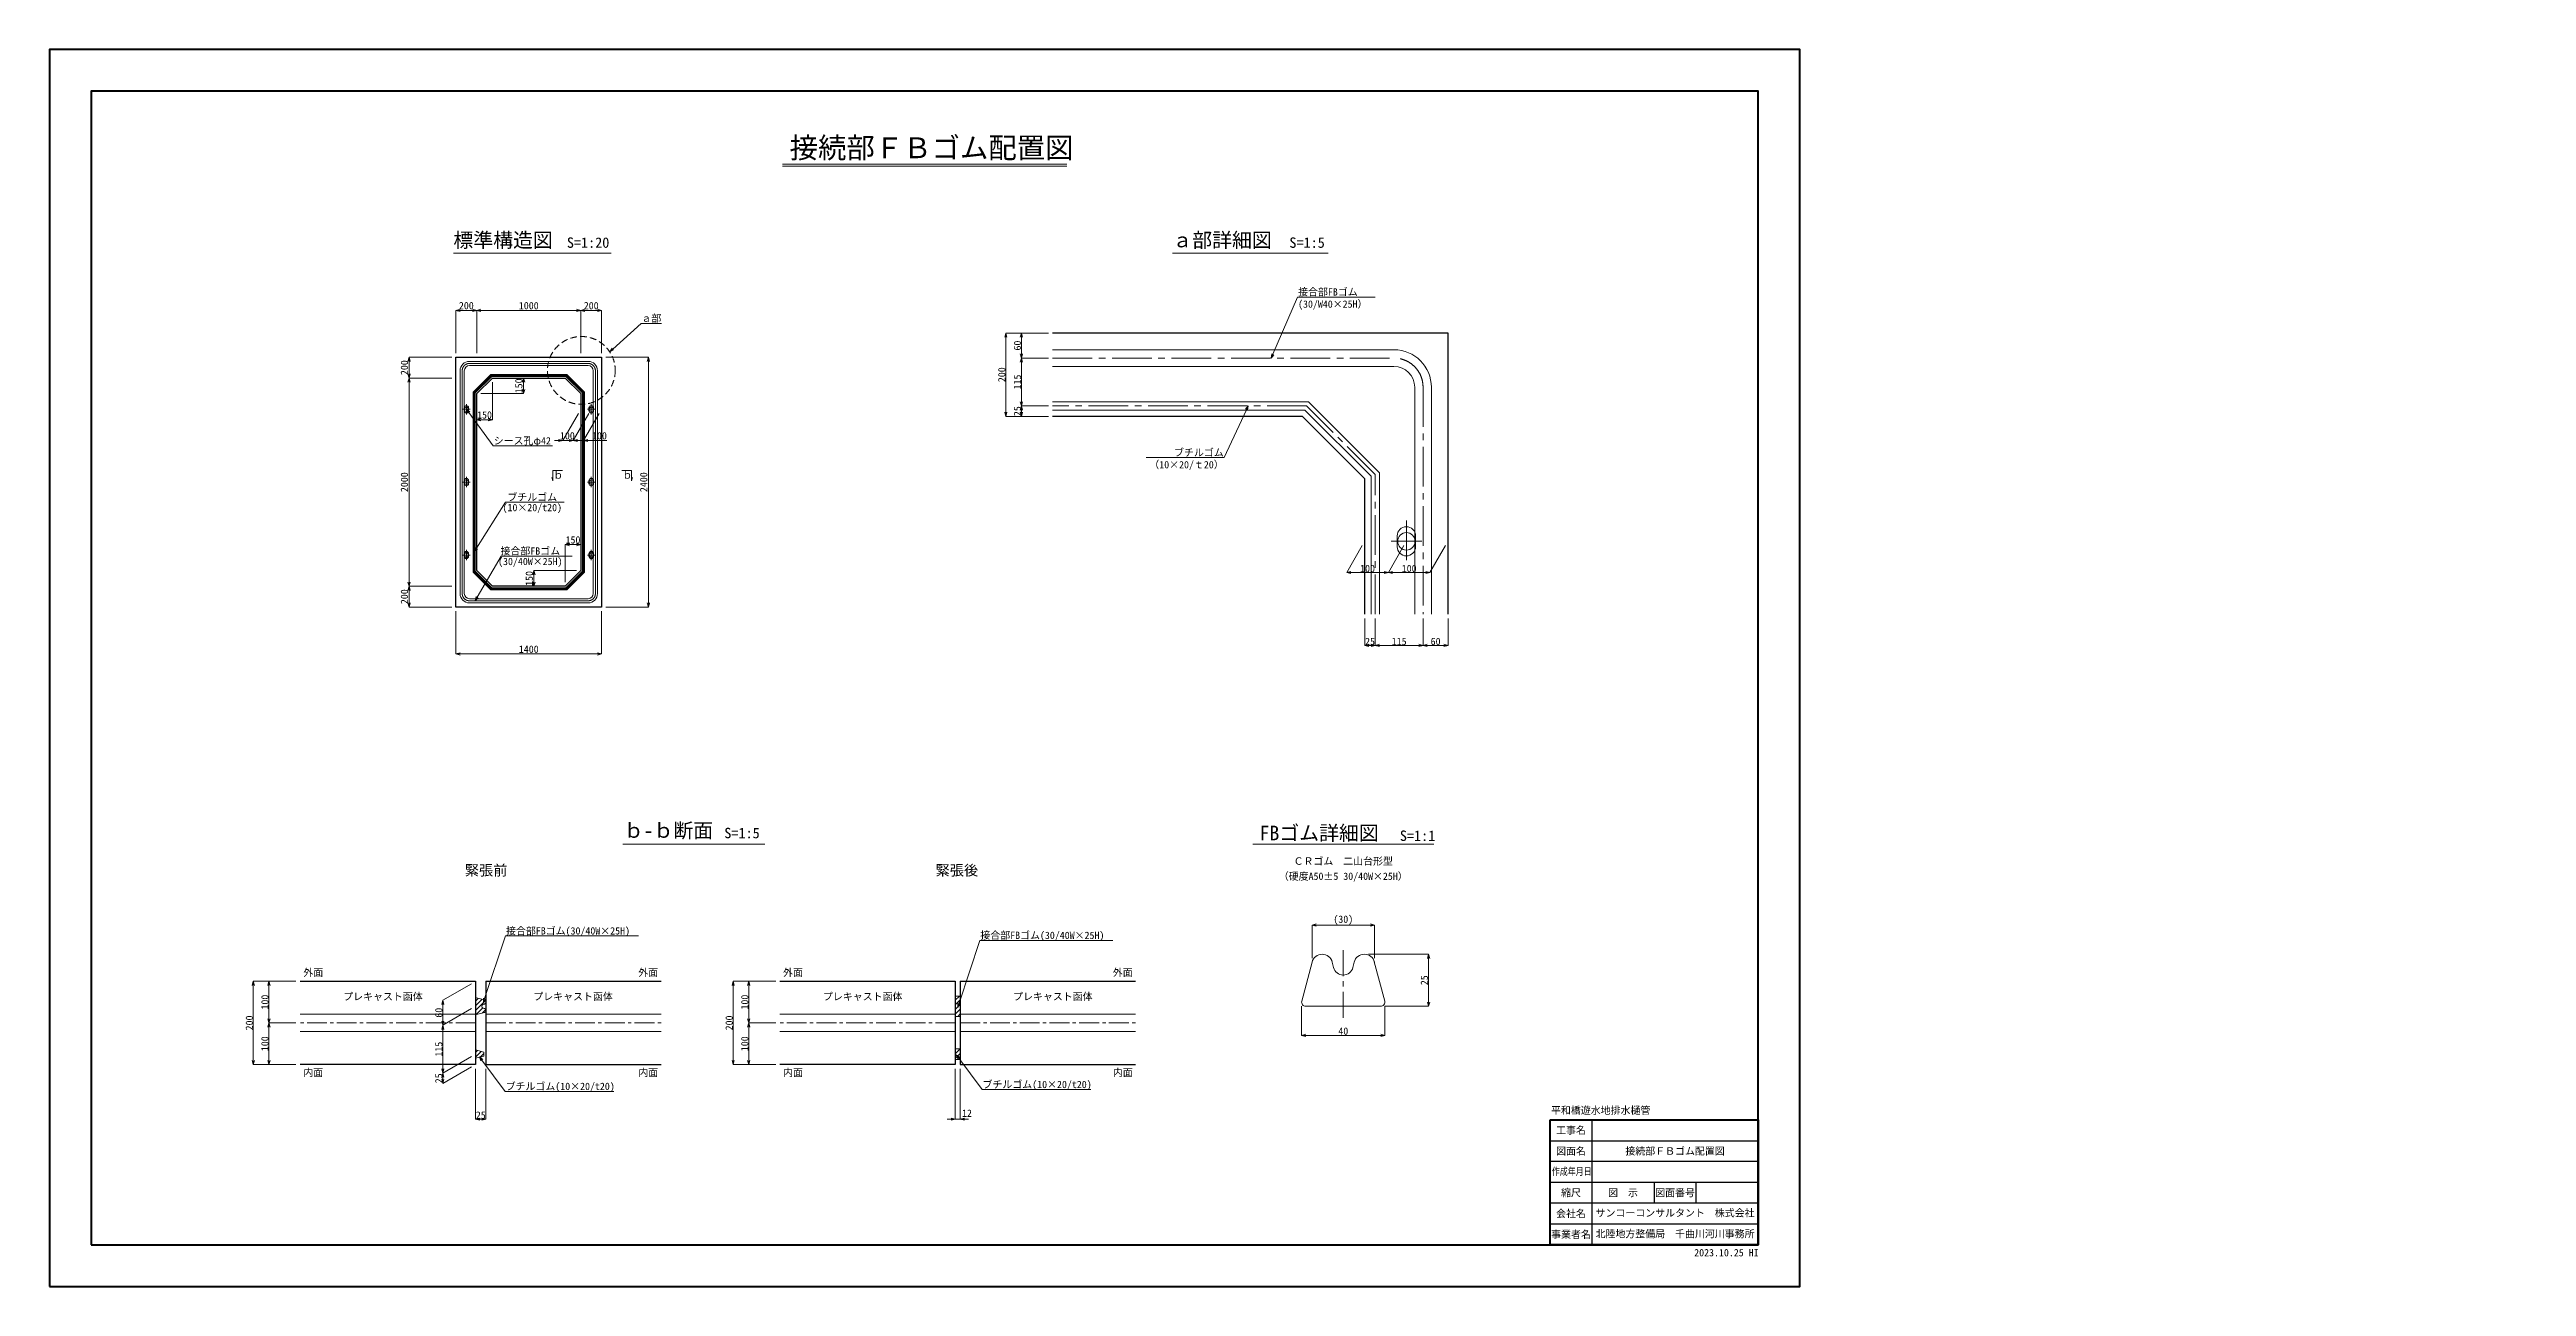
# Model space of a CAD drawing. Header units: millimetres. Extents: x 0 to 23801, y 0 to 11880.
import ezdxf
from ezdxf import colors
from ezdxf.entities.mleader import LeaderData, LeaderLine
from ezdxf.enums import TextEntityAlignment as Align
from ezdxf.math import Vec2, Vec3

# ---------------------------------------------------------------- set-up
doc = ezdxf.new("R2010")
doc.units = ezdxf.units.MM
doc.header["$LTSCALE"] = 20
for name, pattern in [('CENTER', [2, 1.25, -0.25, 0.25, -0.25]), ('CENTER2', [28.575, 19.05, -3.175, 3.175, -3.175]), ('HIDDEN2', [4.7625, 3.175, -1.5875])]:
    doc.linetypes.add(name, pattern=pattern)
for name, color, linetype, lineweight in [('0その他', 7, 'Continuous', 13), ('0タイトル', 7, 'Continuous', 13), ('0中心線', 7, 'CENTER2', 5), ('0寸法', 7, 'Continuous', 5), ('0文字', 41, 'Continuous', 5), ('1Pca-BOX', 3, 'Continuous', 25), ('1シース・トランペットシース', 4, 'Continuous', 13), ('3FBゴム', 181, 'Continuous', 13), ('3ブチルゴム等', 173, 'Continuous', 13), ('D-TTL', 2, 'Continuous', 50), ('D-TTL-FRAM', 7, 'Continuous', 50), ('D-TTL-LINE', 7, 'Continuous', 25), ('D-TTL-TXT', 7, 'Continuous', 25)]:
    doc.layers.add(name, color=color, linetype=linetype, lineweight=lineweight)
doc.styles.get("Standard").update_dxf_attribs({"font": 'MS Gothic.ttf'})
doc.styles.add('寸法文字', font='MS Gothic.ttf')
doc.dimstyles.new('1／1', dxfattribs={"dimscale": 20, "dimtxt": 3.5, "dimasz": 2, "dimexe": 0, "dimexo": 2, "dimgap": 0.3, "dimtad": 1, "dimdec": 0, "dimlfac": 0.05, "dimdsep": 46, "dimtxsty": '寸法文字', "dimblk": 'OPEN30', "dimcen": 2.5, "dimclrd": 256, "dimclre": 256, "dimclrt": 256, "dimadec": 0, "dimazin": 0, "dimtfac": 1, "dimtdec": 0, "dimtmove": 0, "dimatfit": 3, "dimldrblk": 'OPEN30', "dimfxl": 1, "dimlwd": -1, "dimlwe": -1, "dimarcsym": 0})
doc.dimstyles.new('1／20', dxfattribs={"dimscale": 20, "dimtxt": 3.5, "dimasz": 2, "dimexe": 0, "dimexo": 2, "dimgap": 0.5, "dimtad": 1, "dimdec": 0, "dimzin": 1, "dimdsep": 46, "dimtxsty": '寸法文字', "dimblk": 'OPEN30', "dimcen": 2.5, "dimclrd": 256, "dimclre": 256, "dimclrt": 256, "dimadec": 0, "dimazin": 0, "dimtfac": 1, "dimtdec": 0, "dimtmove": 0, "dimatfit": 3, "dimldrblk": 'OPEN30', "dimfxl": 1, "dimlwd": -1, "dimlwe": -1, "dimarcsym": 0})
doc.dimstyles.new('1／5', dxfattribs={"dimscale": 20, "dimtxt": 3.5, "dimasz": 2, "dimexe": 0, "dimexo": 2, "dimgap": 0.15, "dimtad": 1, "dimdec": 1, "dimlfac": 0.25, "dimdsep": 46, "dimtxsty": '寸法文字', "dimblk": 'OPEN30', "dimcen": 0.25, "dimclrd": 256, "dimclre": 256, "dimclrt": 256, "dimadec": 0, "dimazin": 0, "dimtfac": 1, "dimtdec": 1, "dimtmove": 2, "dimatfit": 3, "dimldrblk": 'OPEN30', "dimfxl": 0, "dimlwd": -1, "dimlwe": -1, "dimarcsym": 0})
pattern_1 = [(45, (455.157, 225.343), (-22.45064, 22.45064), [])]

msp = doc.modelspace()

# ---------------------------------------------------------------- texts
at = {"layer": '0タイトル'}
for s, height, p in [('接続部ＦＢゴム配置図', 200, (7111.58, 10836.67)), ('FBゴム詳細図', 140, (11627.26, 4285.17)), ('S=1:1', 100, (12975.59, 4278.92))]:
    msp.add_text(s, height=height, dxfattribs=at).set_placement(p)
for s, height, p in [('標準構造図', 140, (4358.4, 9938.4)), ('S=1:20', 100, (5175.1, 9945.71)), ('ａ部詳細図', 140, (11267.41, 9938.4)), ('S=1:5', 100, (12084.11, 9945.71)), ('ｂ-ｂ断面', 140, (5946.88, 4267.45)), ('S=1:5', 100, (6654.1, 4274.76))]:
    msp.add_text(s, height=height, dxfattribs=at).set_placement(p, align=Align.BOTTOM_CENTER)
at = {"layer": '0文字'}
for p in [(4841.05, 7758.16), (5504.51, 7758.16)]:
    msp.add_text('ｂ', height=70, dxfattribs=at).set_placement(p)
for s, height, p in [('緊張前', 100, (4195.02, 3917.1)), ('緊張後', 100, (8718.98, 3917.1)), ('ＣＲゴム\u3000二山台形型', 70, (12431.59, 4028.91)), ('（硬度A50±5 30/40W×25H）', 70, (12431.59, 3883.94))]:
    msp.add_text(s, height=height, dxfattribs=at).set_placement(p, align=Align.BOTTOM_CENTER)
for s, p in [('外面', (2534.33, 3017.54)), ('外面', (5752.68, 3017.54)), ('外面', (7144.57, 3017.54)), ('外面', (10312.93, 3017.54)), ('内面', (2534.12, 2056.21)), ('内面', (5752.9, 2056.21)), ('内面', (7144.36, 2056.21)), ('内面', (10313.14, 2056.21))]:
    msp.add_text(s, height=70, dxfattribs=at).set_placement(p, align=Align.MIDDLE)
at = {"layer": '0文字', "char_height": 70}
for insert, attachment_point in [((2821.99, 2740.48), 7), ((5413.03, 2740.48), 9), ((7432.23, 2740.48), 7), ((10023.27, 2740.48), 9)]:
    msp.add_mtext('プレキャスト函体', dxfattribs=dict(at, insert=insert, attachment_point=attachment_point))
at = {"layer": 'D-TTL-TXT', "style": '寸法文字'}
msp.add_text('平和橋遊水地排水樋管', height=70, dxfattribs=at).set_placement((14427.94, 1635.12), align=Align.BOTTOM_LEFT)
for s, p in [('工事名', (14620, 1500)), ('図面名', (14620, 1300)), ('接続部ＦＢゴム配置図', (15620, 1300)), ('会社名', (14620, 700)), ('縮尺', (14620, 900)), ('図\u3000示', (15120, 900)), ('図面番号', (15620, 900)), ('事業者名', (14620, 500))]:
    msp.add_text(s, height=70, dxfattribs=at).set_placement(p, align=Align.MIDDLE_CENTER)
at = {"layer": 'D-TTL-TXT', "style": '寸法文字', "width": 0.84179}
msp.add_text('作成年月日', height=70, dxfattribs=at).set_placement((14436.13, 1069.37), (14818.99, 1069.37), align=Align.FIT)
at = {"layer": 'D-TTL-TXT', "color": 7, "style": '寸法文字'}
for s, p in [('サンコーコンサルタント\u3000株式会社', (15620, 705.73)), ('北陸地方整備局  千曲川河川事務所', (15620, 505.73))]:
    msp.add_text(s, height=70, dxfattribs=at).set_placement(p, align=Align.MIDDLE_CENTER)
at = {"layer": 'Defpoints', "style": '寸法文字'}
msp.add_text('2023.10.25 HI', height=70, dxfattribs=at).set_placement((16423.02, 289.6), align=Align.RIGHT)

# ---------------------------------------------------------------- blocks, each defined once
blk = doc.blocks.new('_Open30')
at = {"color": 0, "linetype": 'ByBlock', "lineweight": -2}
for p, q in [((-1, 0.27), (0, 0)), ((0, 0), (-1, -0.27)), ((0, 0), (-1, 0))]:
    blk.add_line(p, q, dxfattribs=at)
blk = doc.blocks.new('*D2')
at = {"layer": '0寸法', "transparency": 16777216}
for p, q in [((2368, 2931), (2108, 2931)), ((2108, 2891), (2108, 2571)), ((2368, 2531), (2108, 2531))]:
    blk.add_line(p, q, dxfattribs=at)
at = {"layer": 'Defpoints', "color": 0, "transparency": 16777216}
for p in [(2408, 2931), (2108, 2531), (2408, 2531)]:
    blk.add_point(p, dxfattribs=at)
at = {"layer": '0寸法', "transparency": 16777216, "xscale": 40, "yscale": 40, "zscale": 40}
for p, rotation in [((2108, 2931), 90), ((2108, 2531), 270)]:
    blk.add_blockref('_Open30', p, dxfattribs=dict(at, rotation=rotation))
at = {"layer": '0寸法', "transparency": 16777216, "insert": (2070, 2731), "char_height": 70, "attachment_point": 5, "rotation": 90, "style": '寸法文字'}
blk.add_mtext('100', dxfattribs=at)
blk = doc.blocks.new('*D3')
at = {"layer": '0寸法', "transparency": 16777216}
for p, q in [((2368, 2531), (2108, 2531)), ((2108, 2491), (2108, 2171)), ((2368, 2131), (2108, 2131))]:
    blk.add_line(p, q, dxfattribs=at)
at = {"layer": 'Defpoints', "color": 0, "transparency": 16777216}
for p in [(2408, 2531), (2108, 2131), (2408, 2131)]:
    blk.add_point(p, dxfattribs=at)
at = {"layer": '0寸法', "transparency": 16777216, "xscale": 40, "yscale": 40, "zscale": 40}
for p, rotation in [((2108, 2531), 90), ((2108, 2131), 270)]:
    blk.add_blockref('_Open30', p, dxfattribs=dict(at, rotation=rotation))
at = {"layer": '0寸法', "transparency": 16777216, "insert": (2070, 2331), "char_height": 70, "attachment_point": 5, "rotation": 90, "style": '寸法文字'}
blk.add_mtext('100', dxfattribs=at)
blk = doc.blocks.new('*D4')
at = {"layer": '0寸法', "transparency": 16777216}
for p, q in [((2368, 2931), (1958, 2931)), ((1958, 2891), (1958, 2171)), ((2368, 2131), (1958, 2131))]:
    blk.add_line(p, q, dxfattribs=at)
at = {"layer": 'Defpoints', "color": 0, "transparency": 16777216}
for p in [(2408, 2931), (1958, 2131), (2408, 2131)]:
    blk.add_point(p, dxfattribs=at)
at = {"layer": '0寸法', "transparency": 16777216, "xscale": 40, "yscale": 40, "zscale": 40}
for p, rotation in [((1958, 2931), 90), ((1958, 2131), 270)]:
    blk.add_blockref('_Open30', p, dxfattribs=dict(at, rotation=rotation))
at = {"layer": '0寸法', "transparency": 16777216, "insert": (1920, 2531), "char_height": 70, "attachment_point": 5, "rotation": 90, "style": '寸法文字'}
blk.add_mtext('200', dxfattribs=at)
blk = doc.blocks.new('*D5')
at = {"layer": '0寸法', "transparency": 16777216}
for p, q in [((6979, 2931), (6569, 2931)), ((6569, 2891), (6569, 2171)), ((6979, 2131), (6569, 2131))]:
    blk.add_line(p, q, dxfattribs=at)
at = {"layer": 'Defpoints', "color": 0, "transparency": 16777216}
for p in [(7019, 2931), (6569, 2131), (7019, 2131)]:
    blk.add_point(p, dxfattribs=at)
at = {"layer": '0寸法', "transparency": 16777216, "xscale": 40, "yscale": 40, "zscale": 40}
for p, rotation in [((6569, 2931), 90), ((6569, 2131), 270)]:
    blk.add_blockref('_Open30', p, dxfattribs=dict(at, rotation=rotation))
at = {"layer": '0寸法', "transparency": 16777216, "insert": (6531, 2531), "char_height": 70, "attachment_point": 5, "rotation": 90, "style": '寸法文字'}
blk.add_mtext('200', dxfattribs=at)
blk = doc.blocks.new('*D6')
at = {"layer": '0寸法', "transparency": 16777216}
for p, q in [((6979, 2531), (6719, 2531)), ((6719, 2491), (6719, 2171)), ((6979, 2131), (6719, 2131))]:
    blk.add_line(p, q, dxfattribs=at)
at = {"layer": 'Defpoints', "color": 0, "transparency": 16777216}
for p in [(7019, 2531), (6719, 2131), (7019, 2131)]:
    blk.add_point(p, dxfattribs=at)
at = {"layer": '0寸法', "transparency": 16777216, "xscale": 40, "yscale": 40, "zscale": 40}
for p, rotation in [((6719, 2531), 90), ((6719, 2131), 270)]:
    blk.add_blockref('_Open30', p, dxfattribs=dict(at, rotation=rotation))
at = {"layer": '0寸法', "transparency": 16777216, "insert": (6681, 2331), "char_height": 70, "attachment_point": 5, "rotation": 90, "style": '寸法文字'}
blk.add_mtext('100', dxfattribs=at)
blk = doc.blocks.new('*D7')
at = {"layer": '0寸法', "transparency": 16777216}
for p, q in [((6979, 2931), (6719, 2931)), ((6719, 2891), (6719, 2571)), ((6979, 2531), (6719, 2531))]:
    blk.add_line(p, q, dxfattribs=at)
at = {"layer": 'Defpoints', "color": 0, "transparency": 16777216}
for p in [(7019, 2931), (6719, 2531), (7019, 2531)]:
    blk.add_point(p, dxfattribs=at)
at = {"layer": '0寸法', "transparency": 16777216, "xscale": 40, "yscale": 40, "zscale": 40}
for p, rotation in [((6719, 2931), 90), ((6719, 2531), 270)]:
    blk.add_blockref('_Open30', p, dxfattribs=dict(at, rotation=rotation))
at = {"layer": '0寸法', "transparency": 16777216, "insert": (6681, 2731), "char_height": 70, "attachment_point": 5, "rotation": 90, "style": '寸法文字'}
blk.add_mtext('100', dxfattribs=at)
blk = doc.blocks.new('*D8')
at = {"layer": '0寸法', "transparency": 16777216}
for p, q in [((8704, 2091), (8704, 1607)), ((8752, 2091), (8752, 1607)), ((8664, 1607), (8624, 1607)), ((8704, 1607), (8752, 1607)), ((8792, 1607), (8832, 1607))]:
    blk.add_line(p, q, dxfattribs=at)
at = {"layer": 'Defpoints', "color": 0, "transparency": 16777216}
for p in [(8704, 2131), (8752, 2131), (8752, 1607)]:
    blk.add_point(p, dxfattribs=at)
at = {"layer": '0寸法', "transparency": 16777216, "xscale": 40, "yscale": 40, "zscale": 40}
blk.add_blockref('_Open30', (8704, 1607), dxfattribs=at)
at = {"layer": '0寸法', "transparency": 16777216, "xscale": 40, "yscale": 40, "zscale": 40, "rotation": 180}
blk.add_blockref('_Open30', (8752, 1607), dxfattribs=at)
at = {"layer": '0寸法', "transparency": 16777216, "insert": (8816, 1664), "char_height": 70, "attachment_point": 5, "style": '寸法文字'}
blk.add_mtext('12', dxfattribs=at)
blk = doc.blocks.new('*D9')
at = {"layer": '0寸法', "transparency": 16777216}
for p, q in [((4054, 2208), (3779, 2049)), ((4054, 2108), (3779, 1949)), ((3779, 1989), (3779, 2009))]:
    blk.add_line(p, q, dxfattribs=at)
at = {"layer": 'Defpoints', "color": 0, "transparency": 16777216}
for p in [(4094, 2231), (3779, 2049), (4094, 2131)]:
    blk.add_point(p, dxfattribs=at)
at = {"layer": '0寸法', "transparency": 16777216, "xscale": 40, "yscale": 40, "zscale": 40}
for p, rotation in [((3779, 2049), 90), ((3779, 1949), 270)]:
    blk.add_blockref('_Open30', p, dxfattribs=dict(at, rotation=rotation))
at = {"layer": '0寸法', "transparency": 16777216, "insert": (3741, 1999), "char_height": 70, "attachment_point": 5, "rotation": 90, "style": '寸法文字'}
blk.add_mtext('25', dxfattribs=at)
blk = doc.blocks.new('*D10')
at = {"layer": '0寸法', "transparency": 16777216}
for p, q in [((4054, 2908), (3779, 2749)), ((3779, 2549), (3779, 2709)), ((4054, 2668), (3779, 2509))]:
    blk.add_line(p, q, dxfattribs=at)
at = {"layer": 'Defpoints', "color": 0, "transparency": 16777216}
for p in [(4094, 2931), (3779, 2749), (4094, 2691)]:
    blk.add_point(p, dxfattribs=at)
at = {"layer": '0寸法', "transparency": 16777216, "xscale": 40, "yscale": 40, "zscale": 40}
for p, rotation in [((3779, 2749), 90), ((3779, 2509), 270)]:
    blk.add_blockref('_Open30', p, dxfattribs=dict(at, rotation=rotation))
at = {"layer": '0寸法', "transparency": 16777216, "insert": (3741, 2629), "char_height": 70, "attachment_point": 5, "rotation": 90, "style": '寸法文字'}
blk.add_mtext('60', dxfattribs=at)
blk = doc.blocks.new('*D11')
at = {"layer": '0寸法', "transparency": 16777216}
for p, q in [((4054, 2668), (3779, 2509)), ((3779, 2089), (3779, 2469)), ((4054, 2208), (3779, 2049))]:
    blk.add_line(p, q, dxfattribs=at)
at = {"layer": 'Defpoints', "color": 0, "transparency": 16777216}
for p in [(4094, 2691), (3779, 2509), (4094, 2231)]:
    blk.add_point(p, dxfattribs=at)
at = {"layer": '0寸法', "transparency": 16777216, "xscale": 40, "yscale": 40, "zscale": 40}
for p, rotation in [((3779, 2509), 90), ((3779, 2049), 270)]:
    blk.add_blockref('_Open30', p, dxfattribs=dict(at, rotation=rotation))
at = {"layer": '0寸法', "transparency": 16777216, "insert": (3741, 2279), "char_height": 70, "attachment_point": 5, "rotation": 90, "style": '寸法文字'}
blk.add_mtext('115', dxfattribs=at)
blk = doc.blocks.new('*D12')
at = {"layer": '0寸法', "transparency": 16777216}
for p, q in [((4094, 2091), (4094, 1607)), ((4194, 2091), (4194, 1607)), ((4134, 1607), (4154, 1607))]:
    blk.add_line(p, q, dxfattribs=at)
at = {"layer": 'Defpoints', "color": 0, "transparency": 16777216}
for p in [(4094, 2131), (4194, 2131), (4194, 1607)]:
    blk.add_point(p, dxfattribs=at)
at = {"layer": '0寸法', "transparency": 16777216, "xscale": 40, "yscale": 40, "zscale": 40, "rotation": 180}
blk.add_blockref('_Open30', (4094, 1607), dxfattribs=at)
at = {"layer": '0寸法', "transparency": 16777216, "xscale": 40, "yscale": 40, "zscale": 40}
blk.add_blockref('_Open30', (4194, 1607), dxfattribs=at)
at = {"layer": '0寸法', "transparency": 16777216, "insert": (4144, 1645), "char_height": 70, "attachment_point": 5, "style": '寸法文字'}
blk.add_mtext('25', dxfattribs=at)
blk = doc.blocks.new('*D13')
at = {"layer": '0寸法', "transparency": 16777216}
for p, q in [((12674, 3191), (13252, 3191)), ((13252, 2731), (13252, 3151)), ((12832, 2691), (13252, 2691))]:
    blk.add_line(p, q, dxfattribs=at)
at = {"layer": 'Defpoints', "color": 0, "transparency": 16777216}
for p in [(12634, 3191), (13252, 3191), (12792, 2691)]:
    blk.add_point(p, dxfattribs=at)
at = {"layer": '0寸法', "transparency": 16777216, "xscale": 40, "yscale": 40, "zscale": 40}
for p, rotation in [((13252, 3191), 90), ((13252, 2691), 270)]:
    blk.add_blockref('_Open30', p, dxfattribs=dict(at, rotation=rotation))
at = {"layer": '0寸法', "transparency": 16777216, "insert": (13211, 2941), "char_height": 70, "attachment_point": 5, "rotation": 90, "style": '寸法文字'}
blk.add_mtext('25', dxfattribs=at)
blk = doc.blocks.new('*D14')
at = {"layer": '0寸法', "transparency": 16777216}
for p, q in [((12032, 2691), (12032, 2411)), ((12832, 2691), (12832, 2411)), ((12072, 2411), (12792, 2411))]:
    blk.add_line(p, q, dxfattribs=at)
at = {"layer": 'Defpoints', "color": 0, "transparency": 16777216}
for p in [(12032, 2731), (12832, 2731), (12832, 2411)]:
    blk.add_point(p, dxfattribs=at)
at = {"layer": '0寸法', "transparency": 16777216, "xscale": 40, "yscale": 40, "zscale": 40, "rotation": 180}
blk.add_blockref('_Open30', (12032, 2411), dxfattribs=at)
at = {"layer": '0寸法', "transparency": 16777216, "xscale": 40, "yscale": 40, "zscale": 40}
blk.add_blockref('_Open30', (12832, 2411), dxfattribs=at)
at = {"layer": '0寸法', "transparency": 16777216, "insert": (12432, 2452), "char_height": 70, "attachment_point": 5, "style": '寸法文字'}
blk.add_mtext('40', dxfattribs=at)
blk = doc.blocks.new('*D15')
at = {"layer": '0寸法', "transparency": 16777216}
for p, q in [((12132, 3154), (12132, 3471)), ((12172, 3471), (12692, 3471)), ((12732, 3154), (12732, 3471))]:
    blk.add_line(p, q, dxfattribs=at)
at = {"layer": 'Defpoints', "color": 0, "transparency": 16777216}
for p in [(12732, 3471), (12132, 3114), (12732, 3114)]:
    blk.add_point(p, dxfattribs=at)
at = {"layer": '0寸法', "transparency": 16777216, "xscale": 40, "yscale": 40, "zscale": 40, "rotation": 180}
blk.add_blockref('_Open30', (12132, 3471), dxfattribs=at)
at = {"layer": '0寸法', "transparency": 16777216, "xscale": 40, "yscale": 40, "zscale": 40}
blk.add_blockref('_Open30', (12732, 3471), dxfattribs=at)
at = {"layer": '0寸法', "transparency": 16777216, "insert": (12432, 3518), "char_height": 70, "attachment_point": 5, "style": '寸法文字'}
blk.add_mtext('(30)', dxfattribs=at)
blk = doc.blocks.new('*D17')
at = {"layer": '0寸法', "transparency": 16777216}
for p, q in [((3865, 8725), (3455, 8725)), ((3455, 8685), (3455, 6765)), ((3865, 6725), (3455, 6725))]:
    blk.add_line(p, q, dxfattribs=at)
at = {"layer": 'Defpoints', "color": 0, "transparency": 16777216}
for p in [(3905, 8725), (3455, 6725), (3905, 6725)]:
    blk.add_point(p, dxfattribs=at)
at = {"layer": '0寸法', "transparency": 16777216, "xscale": 40, "yscale": 40, "zscale": 40}
for p, rotation in [((3455, 8725), 90), ((3455, 6725), 270)]:
    blk.add_blockref('_Open30', p, dxfattribs=dict(at, rotation=rotation))
at = {"layer": '0寸法', "transparency": 16777216, "insert": (3410, 7725), "char_height": 70, "attachment_point": 5, "rotation": 90, "style": '寸法文字'}
blk.add_mtext('2000', dxfattribs=at)
blk = doc.blocks.new('*D18')
at = {"layer": '0寸法', "transparency": 16777216}
for p, q in [((3865, 8925), (3455, 8925)), ((3455, 8885), (3455, 8765)), ((3865, 8725), (3455, 8725))]:
    blk.add_line(p, q, dxfattribs=at)
at = {"layer": 'Defpoints', "color": 0, "transparency": 16777216}
for p in [(3905, 8925), (3455, 8725), (3905, 8725)]:
    blk.add_point(p, dxfattribs=at)
at = {"layer": '0寸法', "transparency": 16777216, "xscale": 40, "yscale": 40, "zscale": 40}
for p, rotation in [((3455, 8925), 90), ((3455, 8725), 270)]:
    blk.add_blockref('_Open30', p, dxfattribs=dict(at, rotation=rotation))
at = {"layer": '0寸法', "transparency": 16777216, "insert": (3410, 8825), "char_height": 70, "attachment_point": 5, "rotation": 90, "style": '寸法文字'}
blk.add_mtext('200', dxfattribs=at)
blk = doc.blocks.new('*D19')
at = {"layer": '0寸法', "transparency": 16777216}
for p, q in [((3905, 8965), (3905, 9375)), ((3945, 9375), (4065, 9375)), ((4105, 8965), (4105, 9375))]:
    blk.add_line(p, q, dxfattribs=at)
at = {"layer": 'Defpoints', "color": 0, "transparency": 16777216}
for p in [(4105, 9375), (3905, 8925), (4105, 8925)]:
    blk.add_point(p, dxfattribs=at)
at = {"layer": '0寸法', "transparency": 16777216, "xscale": 40, "yscale": 40, "zscale": 40, "rotation": 180}
blk.add_blockref('_Open30', (3905, 9375), dxfattribs=at)
at = {"layer": '0寸法', "transparency": 16777216, "xscale": 40, "yscale": 40, "zscale": 40}
blk.add_blockref('_Open30', (4105, 9375), dxfattribs=at)
at = {"layer": '0寸法', "transparency": 16777216, "insert": (4005, 9420), "char_height": 70, "attachment_point": 5, "style": '寸法文字'}
blk.add_mtext('200', dxfattribs=at)
blk = doc.blocks.new('*D20')
at = {"layer": '0寸法', "transparency": 16777216}
for p, q in [((4105, 8965), (4105, 9375)), ((4145, 9375), (5065, 9375)), ((5105, 8965), (5105, 9375))]:
    blk.add_line(p, q, dxfattribs=at)
at = {"layer": 'Defpoints', "color": 0, "transparency": 16777216}
for p in [(5105, 9375), (4105, 8925), (5105, 8925)]:
    blk.add_point(p, dxfattribs=at)
at = {"layer": '0寸法', "transparency": 16777216, "xscale": 40, "yscale": 40, "zscale": 40, "rotation": 180}
blk.add_blockref('_Open30', (4105, 9375), dxfattribs=at)
at = {"layer": '0寸法', "transparency": 16777216, "xscale": 40, "yscale": 40, "zscale": 40}
blk.add_blockref('_Open30', (5105, 9375), dxfattribs=at)
at = {"layer": '0寸法', "transparency": 16777216, "insert": (4605, 9420), "char_height": 70, "attachment_point": 5, "style": '寸法文字'}
blk.add_mtext('1000', dxfattribs=at)
blk = doc.blocks.new('*D21')
at = {"layer": '0寸法', "transparency": 16777216}
for p, q in [((5105, 8965), (5105, 9375)), ((5145, 9375), (5265, 9375)), ((5305, 8965), (5305, 9375))]:
    blk.add_line(p, q, dxfattribs=at)
at = {"layer": 'Defpoints', "color": 0, "transparency": 16777216}
for p in [(5305, 9375), (5105, 8925), (5305, 8925)]:
    blk.add_point(p, dxfattribs=at)
at = {"layer": '0寸法', "transparency": 16777216, "xscale": 40, "yscale": 40, "zscale": 40, "rotation": 180}
blk.add_blockref('_Open30', (5105, 9375), dxfattribs=at)
at = {"layer": '0寸法', "transparency": 16777216, "xscale": 40, "yscale": 40, "zscale": 40}
blk.add_blockref('_Open30', (5305, 9375), dxfattribs=at)
at = {"layer": '0寸法', "transparency": 16777216, "insert": (5205, 9420), "char_height": 70, "attachment_point": 5, "style": '寸法文字'}
blk.add_mtext('200', dxfattribs=at)
blk = doc.blocks.new('*D16')
at = {"layer": '0寸法', "transparency": 16777216}
for p, q in [((3865, 6725), (3455, 6725)), ((3455, 6685), (3455, 6565)), ((3865, 6525), (3455, 6525))]:
    blk.add_line(p, q, dxfattribs=at)
at = {"layer": 'Defpoints', "color": 0, "transparency": 16777216}
for p in [(3905, 6725), (3455, 6525), (3905, 6525)]:
    blk.add_point(p, dxfattribs=at)
at = {"layer": '0寸法', "transparency": 16777216, "xscale": 40, "yscale": 40, "zscale": 40}
for p, rotation in [((3455, 6725), 90), ((3455, 6525), 270)]:
    blk.add_blockref('_Open30', p, dxfattribs=dict(at, rotation=rotation))
at = {"layer": '0寸法', "transparency": 16777216, "insert": (3410, 6625), "char_height": 70, "attachment_point": 5, "rotation": 90, "style": '寸法文字'}
blk.add_mtext('200', dxfattribs=at)
blk = doc.blocks.new('*D22')
at = {"layer": '0寸法', "transparency": 16777216}
for p, q in [((5345, 8925), (5755, 8925)), ((5755, 6565), (5755, 8885)), ((5345, 6525), (5755, 6525))]:
    blk.add_line(p, q, dxfattribs=at)
at = {"layer": 'Defpoints', "color": 0, "transparency": 16777216}
for p in [(5305, 8925), (5755, 8925), (5305, 6525)]:
    blk.add_point(p, dxfattribs=at)
at = {"layer": '0寸法', "transparency": 16777216, "xscale": 40, "yscale": 40, "zscale": 40}
for p, rotation in [((5755, 8925), 90), ((5755, 6525), 270)]:
    blk.add_blockref('_Open30', p, dxfattribs=dict(at, rotation=rotation))
at = {"layer": '0寸法', "transparency": 16777216, "insert": (5710, 7725), "char_height": 70, "attachment_point": 5, "rotation": 90, "style": '寸法文字'}
blk.add_mtext('2400', dxfattribs=at)
blk = doc.blocks.new('*D23')
at = {"layer": '0寸法', "transparency": 16777216}
for p, q in [((3905, 6485), (3905, 6075)), ((5305, 6485), (5305, 6075)), ((5265, 6075), (3945, 6075))]:
    blk.add_line(p, q, dxfattribs=at)
at = {"layer": 'Defpoints', "color": 0, "transparency": 16777216}
for p in [(3905, 6525), (5305, 6525), (3905, 6075)]:
    blk.add_point(p, dxfattribs=at)
at = {"layer": '0寸法', "transparency": 16777216, "xscale": 40, "yscale": 40, "zscale": 40, "rotation": 180}
blk.add_blockref('_Open30', (3905, 6075), dxfattribs=at)
at = {"layer": '0寸法', "transparency": 16777216, "xscale": 40, "yscale": 40, "zscale": 40}
blk.add_blockref('_Open30', (5305, 6075), dxfattribs=at)
at = {"layer": '0寸法', "transparency": 16777216, "insert": (4605, 6120), "char_height": 70, "attachment_point": 5, "style": '寸法文字'}
blk.add_mtext('1400', dxfattribs=at)
blk = doc.blocks.new('*D24')
at = {"layer": '0寸法', "transparency": 16777216}
for p, q in [((5082, 8385), (4932, 8125)), ((5182, 8385), (5032, 8125)), ((4892, 8125), (4852, 8125)), ((4932, 8125), (5032, 8125)), ((5072, 8125), (5112, 8125))]:
    blk.add_line(p, q, dxfattribs=at)
at = {"layer": 'Defpoints', "color": 0, "transparency": 16777216}
for p in [(5105, 8425), (5205, 8425), (5032, 8125)]:
    blk.add_point(p, dxfattribs=at)
at = {"layer": '0寸法', "transparency": 16777216, "xscale": 40, "yscale": 40, "zscale": 40}
blk.add_blockref('_Open30', (4932, 8125), dxfattribs=at)
at = {"layer": '0寸法', "transparency": 16777216, "xscale": 40, "yscale": 40, "zscale": 40, "rotation": 180}
blk.add_blockref('_Open30', (5032, 8125), dxfattribs=at)
at = {"layer": '0寸法', "transparency": 16777216, "insert": (4976, 8170), "char_height": 70, "attachment_point": 5, "style": '寸法文字'}
blk.add_mtext('100', dxfattribs=at)
blk = doc.blocks.new('*D25')
at = {"layer": '0寸法', "transparency": 16777216}
for p, q in [((5182, 8385), (5032, 8125)), ((5282, 8385), (5132, 8125)), ((4992, 8125), (4952, 8125)), ((5032, 8125), (5132, 8125)), ((5172, 8125), (5356, 8125))]:
    blk.add_line(p, q, dxfattribs=at)
at = {"layer": 'Defpoints', "color": 0, "transparency": 16777216}
for p in [(5205, 8425), (5305, 8425), (5132, 8125)]:
    blk.add_point(p, dxfattribs=at)
at = {"layer": '0寸法', "transparency": 16777216, "xscale": 40, "yscale": 40, "zscale": 40}
blk.add_blockref('_Open30', (5032, 8125), dxfattribs=at)
at = {"layer": '0寸法', "transparency": 16777216, "xscale": 40, "yscale": 40, "zscale": 40, "rotation": 180}
blk.add_blockref('_Open30', (5132, 8125), dxfattribs=at)
at = {"layer": '0寸法', "transparency": 16777216, "insert": (5284, 8170), "char_height": 70, "attachment_point": 5, "style": '寸法文字'}
blk.add_mtext('100', dxfattribs=at)
blk = doc.blocks.new('*D26')
at = {"layer": '0寸法', "transparency": 16777216}
for p, q in [((4145, 8575), (4555, 8575)), ((4295, 8725), (4555, 8725)), ((4555, 8685), (4555, 8615))]:
    blk.add_line(p, q, dxfattribs=at)
at = {"layer": 'Defpoints', "color": 0, "transparency": 16777216}
for p in [(4105, 8575), (4255, 8725), (4555, 8575)]:
    blk.add_point(p, dxfattribs=at)
at = {"layer": '0寸法', "transparency": 16777216, "xscale": 40, "yscale": 40, "zscale": 40}
for p, rotation in [((4555, 8725), 90), ((4555, 8575), 270)]:
    blk.add_blockref('_Open30', p, dxfattribs=dict(at, rotation=rotation))
at = {"layer": '0寸法', "transparency": 16777216, "insert": (4510, 8650), "char_height": 70, "attachment_point": 5, "rotation": 90, "style": '寸法文字'}
blk.add_mtext('150', dxfattribs=at)
blk = doc.blocks.new('*D27')
at = {"layer": '0寸法', "transparency": 16777216}
for p, q in [((4255, 8685), (4255, 8325)), ((4105, 8535), (4105, 8325)), ((4215, 8325), (4145, 8325))]:
    blk.add_line(p, q, dxfattribs=at)
at = {"layer": 'Defpoints', "color": 0, "transparency": 16777216}
for p in [(4105, 8575), (4255, 8725), (4105, 8325)]:
    blk.add_point(p, dxfattribs=at)
at = {"layer": '0寸法', "transparency": 16777216, "xscale": 40, "yscale": 40, "zscale": 40, "rotation": 180}
blk.add_blockref('_Open30', (4105, 8325), dxfattribs=at)
at = {"layer": '0寸法', "transparency": 16777216, "xscale": 40, "yscale": 40, "zscale": 40}
blk.add_blockref('_Open30', (4255, 8325), dxfattribs=at)
at = {"layer": '0寸法', "transparency": 16777216, "insert": (4180, 8370), "char_height": 70, "attachment_point": 5, "style": '寸法文字'}
blk.add_mtext('150', dxfattribs=at)
blk = doc.blocks.new('*D28')
at = {"layer": '0寸法', "transparency": 16777216}
for p, q in [((4955, 6765), (4955, 7125)), ((4995, 7125), (5065, 7125)), ((5105, 6915), (5105, 7125))]:
    blk.add_line(p, q, dxfattribs=at)
at = {"layer": 'Defpoints', "color": 0, "transparency": 16777216}
for p in [(5105, 7125), (4955, 6725), (5105, 6875)]:
    blk.add_point(p, dxfattribs=at)
at = {"layer": '0寸法', "transparency": 16777216, "xscale": 40, "yscale": 40, "zscale": 40, "rotation": 180}
blk.add_blockref('_Open30', (4955, 7125), dxfattribs=at)
at = {"layer": '0寸法', "transparency": 16777216, "xscale": 40, "yscale": 40, "zscale": 40}
blk.add_blockref('_Open30', (5105, 7125), dxfattribs=at)
at = {"layer": '0寸法', "transparency": 16777216, "insert": (5030, 7170), "char_height": 70, "attachment_point": 5, "style": '寸法文字'}
blk.add_mtext('150', dxfattribs=at)
blk = doc.blocks.new('*D29')
at = {"layer": '0寸法', "transparency": 16777216}
for p, q in [((5065, 6875), (4655, 6875)), ((4655, 6835), (4655, 6765)), ((4915, 6725), (4655, 6725))]:
    blk.add_line(p, q, dxfattribs=at)
at = {"layer": 'Defpoints', "color": 0, "transparency": 16777216}
for p in [(4655, 6725), (4955, 6725), (5105, 6875)]:
    blk.add_point(p, dxfattribs=at)
at = {"layer": '0寸法', "transparency": 16777216, "xscale": 40, "yscale": 40, "zscale": 40}
for p, rotation in [((4655, 6875), 90), ((4655, 6725), 270)]:
    blk.add_blockref('_Open30', p, dxfattribs=dict(at, rotation=rotation))
at = {"layer": '0寸法', "transparency": 16777216, "insert": (4610, 6800), "char_height": 70, "attachment_point": 5, "rotation": 90, "style": '寸法文字'}
blk.add_mtext('150', dxfattribs=at)
blk = doc.blocks.new('*D47')
at = {"layer": '0寸法', "transparency": 16777216}
for p, q in [((9599, 9157), (9339, 9157)), ((9339, 9117), (9339, 8957)), ((9599, 8917), (9339, 8917))]:
    blk.add_line(p, q, dxfattribs=at)
at = {"layer": 'Defpoints', "color": 0, "transparency": 16777216}
for p in [(9639, 9157), (9339, 8917), (9639, 8917)]:
    blk.add_point(p, dxfattribs=at)
at = {"layer": '0寸法', "transparency": 16777216, "xscale": 40, "yscale": 40, "zscale": 40}
for p, rotation in [((9339, 9157), 90), ((9339, 8917), 270)]:
    blk.add_blockref('_Open30', p, dxfattribs=dict(at, rotation=rotation))
at = {"layer": '0寸法', "transparency": 16777216, "insert": (9301, 9037), "char_height": 70, "attachment_point": 5, "rotation": 90, "style": '寸法文字'}
blk.add_mtext('60', dxfattribs=at)
blk = doc.blocks.new('*D48')
at = {"layer": '0寸法', "transparency": 16777216}
for p, q in [((9599, 8917), (9339, 8917)), ((9339, 8877), (9339, 8497)), ((9599, 8457), (9339, 8457))]:
    blk.add_line(p, q, dxfattribs=at)
at = {"layer": 'Defpoints', "color": 0, "transparency": 16777216}
for p in [(9639, 8917), (9339, 8457), (9639, 8457)]:
    blk.add_point(p, dxfattribs=at)
at = {"layer": '0寸法', "transparency": 16777216, "xscale": 40, "yscale": 40, "zscale": 40}
for p, rotation in [((9339, 8917), 90), ((9339, 8457), 270)]:
    blk.add_blockref('_Open30', p, dxfattribs=dict(at, rotation=rotation))
at = {"layer": '0寸法', "transparency": 16777216, "insert": (9301, 8687), "char_height": 70, "attachment_point": 5, "rotation": 90, "style": '寸法文字'}
blk.add_mtext('115', dxfattribs=at)
blk = doc.blocks.new('*D49')
at = {"layer": '0寸法', "transparency": 16777216}
for p, q in [((9599, 8457), (9339, 8457)), ((9339, 8417), (9339, 8397)), ((9599, 8357), (9339, 8357))]:
    blk.add_line(p, q, dxfattribs=at)
at = {"layer": 'Defpoints', "color": 0, "transparency": 16777216}
for p in [(9339, 8357), (9639, 8457), (9639, 8357)]:
    blk.add_point(p, dxfattribs=at)
at = {"layer": '0寸法', "transparency": 16777216, "xscale": 40, "yscale": 40, "zscale": 40}
for p, rotation in [((9339, 8457), 90), ((9339, 8357), 270)]:
    blk.add_blockref('_Open30', p, dxfattribs=dict(at, rotation=rotation))
at = {"layer": '0寸法', "transparency": 16777216, "insert": (9301, 8407), "char_height": 70, "attachment_point": 5, "rotation": 90, "style": '寸法文字'}
blk.add_mtext('25', dxfattribs=at)
blk = doc.blocks.new('*D50')
at = {"layer": '0寸法', "transparency": 16777216}
for p, q in [((9599, 9157), (9189, 9157)), ((9189, 8397), (9189, 9117)), ((9599, 8357), (9189, 8357))]:
    blk.add_line(p, q, dxfattribs=at)
at = {"layer": 'Defpoints', "color": 0, "transparency": 16777216}
for p in [(9189, 9157), (9639, 9157), (9639, 8357)]:
    blk.add_point(p, dxfattribs=at)
at = {"layer": '0寸法', "transparency": 16777216, "xscale": 40, "yscale": 40, "zscale": 40}
for p, rotation in [((9189, 9157), 90), ((9189, 8357), 270)]:
    blk.add_blockref('_Open30', p, dxfattribs=dict(at, rotation=rotation))
at = {"layer": '0寸法', "transparency": 16777216, "insert": (9151, 8757), "char_height": 70, "attachment_point": 5, "rotation": 90, "style": '寸法文字'}
blk.add_mtext('200', dxfattribs=at)
blk = doc.blocks.new('*D51')
at = {"layer": '0寸法', "transparency": 16777216}
for p, q in [((12639, 6417), (12639, 6157)), ((12739, 6417), (12739, 6157)), ((12679, 6157), (12699, 6157))]:
    blk.add_line(p, q, dxfattribs=at)
at = {"layer": 'Defpoints', "color": 0, "transparency": 16777216}
for p in [(12639, 6457), (12739, 6457), (12739, 6157)]:
    blk.add_point(p, dxfattribs=at)
at = {"layer": '0寸法', "transparency": 16777216, "xscale": 40, "yscale": 40, "zscale": 40, "rotation": 180}
blk.add_blockref('_Open30', (12639, 6157), dxfattribs=at)
at = {"layer": '0寸法', "transparency": 16777216, "xscale": 40, "yscale": 40, "zscale": 40}
blk.add_blockref('_Open30', (12739, 6157), dxfattribs=at)
at = {"layer": '0寸法', "transparency": 16777216, "insert": (12689, 6195), "char_height": 70, "attachment_point": 5, "style": '寸法文字'}
blk.add_mtext('25', dxfattribs=at)
blk = doc.blocks.new('*D52')
at = {"layer": '0寸法', "transparency": 16777216}
for p, q in [((12739, 6417), (12739, 6157)), ((13199, 6417), (13199, 6157)), ((12779, 6157), (13159, 6157))]:
    blk.add_line(p, q, dxfattribs=at)
at = {"layer": 'Defpoints', "color": 0, "transparency": 16777216}
for p in [(12739, 6457), (13199, 6457), (13199, 6157)]:
    blk.add_point(p, dxfattribs=at)
at = {"layer": '0寸法', "transparency": 16777216, "xscale": 40, "yscale": 40, "zscale": 40, "rotation": 180}
blk.add_blockref('_Open30', (12739, 6157), dxfattribs=at)
at = {"layer": '0寸法', "transparency": 16777216, "xscale": 40, "yscale": 40, "zscale": 40}
blk.add_blockref('_Open30', (13199, 6157), dxfattribs=at)
at = {"layer": '0寸法', "transparency": 16777216, "insert": (12969, 6195), "char_height": 70, "attachment_point": 5, "style": '寸法文字'}
blk.add_mtext('115', dxfattribs=at)
blk = doc.blocks.new('*D53')
at = {"layer": '0寸法', "transparency": 16777216}
for p, q in [((13199, 6417), (13199, 6157)), ((13439, 6417), (13439, 6157)), ((13239, 6157), (13399, 6157))]:
    blk.add_line(p, q, dxfattribs=at)
at = {"layer": 'Defpoints', "color": 0, "transparency": 16777216}
for p in [(13199, 6457), (13439, 6457), (13439, 6157)]:
    blk.add_point(p, dxfattribs=at)
at = {"layer": '0寸法', "transparency": 16777216, "xscale": 40, "yscale": 40, "zscale": 40, "rotation": 180}
blk.add_blockref('_Open30', (13199, 6157), dxfattribs=at)
at = {"layer": '0寸法', "transparency": 16777216, "xscale": 40, "yscale": 40, "zscale": 40}
blk.add_blockref('_Open30', (13439, 6157), dxfattribs=at)
at = {"layer": '0寸法', "transparency": 16777216, "insert": (13319, 6195), "char_height": 70, "attachment_point": 5, "style": '寸法文字'}
blk.add_mtext('60', dxfattribs=at)
blk = doc.blocks.new('*D54')
at = {"layer": '0寸法', "transparency": 16777216}
for p, q in [((13015, 7117), (12865, 6857)), ((13415, 7117), (13265, 6857)), ((12905, 6857), (13225, 6857))]:
    blk.add_line(p, q, dxfattribs=at)
at = {"layer": 'Defpoints', "color": 0, "transparency": 16777216}
for p in [(13039, 7157), (13439, 7157), (13265, 6857)]:
    blk.add_point(p, dxfattribs=at)
at = {"layer": '0寸法', "transparency": 16777216, "xscale": 40, "yscale": 40, "zscale": 40, "rotation": 180}
blk.add_blockref('_Open30', (12865, 6857), dxfattribs=at)
at = {"layer": '0寸法', "transparency": 16777216, "xscale": 40, "yscale": 40, "zscale": 40}
blk.add_blockref('_Open30', (13265, 6857), dxfattribs=at)
at = {"layer": '0寸法', "transparency": 16777216, "insert": (13065, 6895), "char_height": 70, "attachment_point": 5, "style": '寸法文字'}
blk.add_mtext('100', dxfattribs=at)
blk = doc.blocks.new('*D55')
at = {"layer": '0寸法', "transparency": 16777216}
for p, q in [((12615, 7117), (12465, 6857)), ((13015, 7117), (12865, 6857)), ((12825, 6857), (12505, 6857))]:
    blk.add_line(p, q, dxfattribs=at)
at = {"layer": 'Defpoints', "color": 0, "transparency": 16777216}
for p in [(12639, 7157), (13039, 7157), (12465, 6857)]:
    blk.add_point(p, dxfattribs=at)
at = {"layer": '0寸法', "transparency": 16777216, "xscale": 40, "yscale": 40, "zscale": 40, "rotation": 180}
blk.add_blockref('_Open30', (12465, 6857), dxfattribs=at)
at = {"layer": '0寸法', "transparency": 16777216, "xscale": 40, "yscale": 40, "zscale": 40}
blk.add_blockref('_Open30', (12865, 6857), dxfattribs=at)
at = {"layer": '0寸法', "transparency": 16777216, "insert": (12665, 6895), "char_height": 70, "attachment_point": 5, "style": '寸法文字'}
blk.add_mtext('100', dxfattribs=at)

# ---------------------------------------------------------------- dimensions: what is measured, and where the dimension line sits
at = {"layer": '0寸法'}
for base, p1, p2, dimstyle, picture, middle in [((4105.35, 9375.34), (3905.35, 8925.34), (4105.35, 8925.34), '1／20', '*D19', (4005.35, 9420.34)), ((5105.35, 9375.34), (4105.35, 8925.34), (5105.35, 8925.34), '1／20', '*D20', (4605.35, 9420.34)), ((5305.35, 9375.34), (5105.35, 8925.34), (5305.35, 8925.34), '1／20', '*D21', (5205.35, 9420.34)), ((4105.35, 8325.34), (4255.35, 8725.34), (4105.35, 8575.34), '1／20', '*D27', (4180.35, 8370.34)), ((5132.15, 8125.34), (5205.35, 8425.34), (5305.35, 8425.34), '1／20', '*D25', (5284.15, 8170.34)), ((5105.35, 7125.34), (4955.35, 6725.34), (5105.35, 6875.34), '1／20', '*D28', (5030.35, 7170.34)), ((12465.34, 6856.81), (13038.54, 7156.81), (12638.54, 7156.81), '1／5', '*D55', (12665.34, 6894.81)), ((13265.34, 6856.81), (13038.54, 7156.81), (13438.54, 7156.81), '1／5', '*D54', (13065.34, 6894.81)), ((3905.35, 6075.34), (5305.35, 6525.34), (3905.35, 6525.34), '1／20', '*D23', (4605.35, 6120.34)), ((12738.54, 6156.81), (12638.54, 6456.81), (12738.54, 6456.81), '1／5', '*D51', (12688.54, 6194.81)), ((13198.54, 6156.81), (12738.54, 6456.81), (13198.54, 6456.81), '1／5', '*D52', (12968.54, 6194.81)), ((13438.54, 6156.81), (13198.54, 6456.81), (13438.54, 6456.81), '1／5', '*D53', (13318.54, 6194.81)), ((12831.59, 2411.06), (12031.59, 2731.06), (12831.59, 2731.06), '1／1', '*D14', (12431.59, 2452.06)), ((4193.51, 1606.51), (4093.51, 2131.2), (4193.51, 2131.2), '1／5', '*D12', (4143.51, 1644.51))]:
    dim = msp.add_linear_dim(base=base, p1=p1, p2=p2, dimstyle=dimstyle, dxfattribs=at)
    dim.commit()
    dim.dimension.update_dxf_attribs({"geometry": picture, "text_midpoint": middle})
for base, p1, p2, dimstyle, picture, middle in [((9188.54, 9156.81), (9638.54, 8356.81), (9638.54, 9156.81), '1／5', '*D50', (9150.54, 8756.81)), ((9338.54, 8916.81), (9638.54, 9156.81), (9638.54, 8916.81), '1／5', '*D47', (9300.54, 9036.81)), ((3455.35, 8725.34), (3905.35, 8925.34), (3905.35, 8725.34), '1／20', '*D18', (3410.35, 8825.34)), ((5755.35, 8925.34), (5305.35, 6525.34), (5305.35, 8925.34), '1／20', '*D22', (5710.35, 7725.34)), ((9338.54, 8456.81), (9638.54, 8916.81), (9638.54, 8456.81), '1／5', '*D48', (9300.54, 8686.81)), ((3455.35, 6725.34), (3905.35, 8725.34), (3905.35, 6725.34), '1／20', '*D17', (3410.35, 7725.34)), ((4555.35, 8575.34), (4255.35, 8725.34), (4105.35, 8575.34), '1／20', '*D26', (4510.35, 8650.34)), ((9338.54, 8356.81), (9638.54, 8456.81), (9638.54, 8356.81), '1／5', '*D49', (9300.54, 8406.81)), ((3455.35, 6525.34), (3905.35, 6725.34), (3905.35, 6525.34), '1／20', '*D16', (3410.35, 6625.34)), ((4655.35, 6725.34), (5105.35, 6875.34), (4955.35, 6725.34), '1／20', '*D29', (4610.35, 6800.34)), ((13251.59, 3191.06), (12791.59, 2691.06), (12634.26, 3191.06), '1／1', '*D13', (13210.59, 2941.06)), ((1958.39, 2131.2), (2408.39, 2931.2), (2408.39, 2131.2), '1／5', '*D4', (1920.39, 2531.2)), ((2108.39, 2531.2), (2408.39, 2931.2), (2408.39, 2531.2), '1／5', '*D2', (2070.39, 2731.2)), ((3778.51, 2749.33), (4093.51, 2691.2), (4093.51, 2931.2), '1／5', '*D10', (3740.51, 2629.33)), ((6568.63, 2131.2), (7018.63, 2931.2), (7018.63, 2131.2), '1／5', '*D5', (6530.63, 2531.2)), ((6718.63, 2531.2), (7018.63, 2931.2), (7018.63, 2531.2), '1／5', '*D7', (6680.63, 2731.2)), ((3778.51, 2509.33), (4093.51, 2231.2), (4093.51, 2691.2), '1／5', '*D11', (3740.51, 2279.33)), ((2108.39, 2131.2), (2408.39, 2531.2), (2408.39, 2131.2), '1／5', '*D3', (2070.39, 2331.2)), ((6718.63, 2131.2), (7018.63, 2531.2), (7018.63, 2131.2), '1／5', '*D6', (6680.63, 2331.2)), ((3778.51, 2049.33), (4093.51, 2131.2), (4093.51, 2231.2), '1／5', '*D9', (3740.51, 1999.33))]:
    dim = msp.add_linear_dim(base=base, p1=p1, p2=p2, angle=90, dimstyle=dimstyle, dxfattribs=at)
    dim.commit()
    dim.dimension.update_dxf_attribs({"geometry": picture, "text_midpoint": middle})
dim = msp.add_linear_dim(base=(5032.15, 8125.34), p1=(5105.35, 8425.34), p2=(5205.35, 8425.34), dimstyle='1／20', override={"dimtmove": 2}, dxfattribs=at)
dim.commit()
dim.dimension.update_dxf_attribs({"geometry": '*D24', "text_midpoint": (4976.22, 8170.34), "dimtype": 160})
dim = msp.add_linear_dim(base=(12731.59, 3471.06), p1=(12131.59, 3114), p2=(12731.59, 3114), text='(<>)', dimstyle='1／1', dxfattribs=at)
dim.commit()
dim.dimension.update_dxf_attribs({"geometry": '*D15', "text_midpoint": (12431.59, 3517.93)})
dim = msp.add_linear_dim(base=(8751.75, 1606.51), p1=(8703.75, 2131.2), p2=(8751.75, 2131.2), dimstyle='1／5', dxfattribs=at)
dim.commit()
dim.dimension.update_dxf_attribs({"geometry": '*D8', "text_midpoint": (8816.24, 1663.72), "dimtype": 160})

# ---------------------------------------------------------------- hatches: boundary and pattern name
at = {"layer": '0その他'}
h = msp.add_hatch(dxfattribs=at)
h.set_pattern_fill('ANSI31', color=256, scale=10, style=0)
h.set_pattern_definition(pattern_1)
h.paths.add_polyline_path([(4093.51, 2191.2), (4173.51, 2211.2), (4173.51, 2251.2), (4093.51, 2271.2)])
h = msp.add_hatch(dxfattribs=at)
h.set_pattern_fill('ANSI31', color=256, scale=10, style=0)
h.set_pattern_definition(pattern_1)
h.paths.add_polyline_path([(8751.75, 2281.2), (8703.75, 2281.2), (8703.75, 2181.2), (8751.75, 2181.2)])
at = {"layer": '3FBゴム'}
h = msp.add_hatch(dxfattribs=at)
h.set_pattern_fill('ANSI31', color=256, scale=10, style=0)
h.set_pattern_definition(pattern_1)
h.paths.add_polyline_path([(4168.18, 2709.86), (4178.23, 2712.3, 0.78868289), (4178.11, 2751.2), (4103.35, 2770.98, 0.48397269), (4093.51, 2763.2), (4093.51, 2619.2, 0.48397269), (4103.35, 2611.41), (4179.14, 2631.47, 0.76734712), (4178.23, 2670.1), (4168.18, 2672.54, -0.78623803)])
h = msp.add_hatch(dxfattribs=at)
h.set_pattern_fill('ANSI31', color=256, scale=10, style=0)
h.set_pattern_definition([(45, (1e-11, -162.786), (-22.45064, 22.45064), [])])
h.paths.add_polyline_path([(8751.75, 2788.41), (8703.75, 2788.41), (8703.75, 2593.98), (8751.75, 2593.98)])

# ---------------------------------------------------------------- linework, layer by layer
at = {"layer": '0その他', "linetype": 'HIDDEN2'}
msp.add_circle((5110.34, 8798.42), 325.63, dxfattribs=at)
at = {"layer": '0タイトル'}
for p, q in [((7043.51, 10780), (9776.49, 10780)), ((7043.51, 10760), (9776.49, 10760)), ((3881.78, 9925.16), (5396.02, 9925.16)), ((10790.79, 9925.16), (12286.29, 9925.16)), ((5510.25, 4247.09), (6873.11, 4246.42)), ((13301.55, 4246.42), (11561.63, 4246.42))]:
    msp.add_line(p, q, dxfattribs=at)
at = {"layer": '0中心線', "lineweight": 9}
for p, q in [((4042.35, 8425.34), (3968.35, 8425.34)), ((4005.35, 8475.34), (4005.35, 8375.34)), ((5168.35, 8425.34), (5242.35, 8425.34)), ((5205.35, 8475.34), (5205.35, 8375.34)), ((4042.35, 7725.34), (3968.35, 7725.34)), ((4005.35, 7775.34), (4005.35, 7675.34)), ((5168.35, 7725.34), (5242.35, 7725.34)), ((5205.35, 7775.34), (5205.35, 7675.34)), ((12890.54, 7156.81), (13186.54, 7156.81)), ((13038.54, 7356.81), (13038.54, 6956.81)), ((4042.35, 7025.34), (3968.35, 7025.34)), ((4005.35, 6975.34), (4005.35, 7075.34)), ((5168.35, 7025.34), (5242.35, 7025.34)), ((5205.35, 6975.34), (5205.35, 7075.34))]:
    msp.add_line(p, q, dxfattribs=at)
at = {"layer": '0中心線', "linetype": 'CENTER', "ltscale": 10}
msp.add_line((12431.59, 3231.06), (12431.59, 2563.12), dxfattribs=at)
at = {"layer": '0中心線', "ltscale": 0.5}
for p, q in [((4093.51, 2531.2), (2408.39, 2531.2)), ((4193.51, 2531.2), (5878.63, 2531.2)), ((8703.75, 2531.2), (7018.63, 2531.2)), ((8751.75, 2531.2), (10436.87, 2531.2))]:
    msp.add_line(p, q, dxfattribs=at)
at = {"layer": '0中心線', "ltscale": 10}
msp.add_lwpolyline([(5175.35, 6585.34, 0.41421356), (5245.35, 6655.34), (5245.35, 8795.34, 0.41421356), (5175.35, 8865.34), (4035.35, 8865.34, 0.41421356), (3965.35, 8795.34), (3965.35, 6655.34, 0.41421356), (4035.35, 6585.34), (5175.51, 6585.34)], format="xyb", dxfattribs=at)
at = {"layer": '0中心線'}
msp.add_lwpolyline([(9638.54, 8916.81), (12918.54, 8916.81, -0.41421356), (13198.54, 8636.81), (13198.54, 6456.81)], format="xyb", dxfattribs=at)
at = {"layer": '0中心線', "linetype": 'Continuous'}
msp.add_lwpolyline([(4965.71, 6700.34), (5130.35, 6864.99), (5130.35, 8585.7), (4965.71, 8750.34), (4245, 8750.34), (4080.35, 8585.7), (4080.35, 6864.99), (4245, 6700.34)], close=True, dxfattribs=at)
at = {"layer": '0中心線'}
msp.add_lwpolyline([(12738.54, 6456.81), (12738.54, 7798.23), (12079.96, 8456.81), (9638.54, 8456.81)], dxfattribs=at)
at = {"layer": '0文字'}
for points in [[(4928.75, 7838.18), (4836.02, 7838.18), (4836.02, 7737.8), (4826.24, 7770.11)], [(5499.47, 7838.18), (5592.2, 7838.18), (5592.2, 7737.8), (5601.98, 7770.11)]]:
    msp.add_lwpolyline(points, dxfattribs=at)
at = {"layer": '1Pca-BOX'}
for p, q in [((2408.39, 2931.2), (4093.51, 2931.2)), ((4093.51, 2931.2), (4093.51, 2131.2)), ((4193.51, 2931.2), (5878.63, 2931.2)), ((4193.51, 2931.2), (4193.51, 2131.2)), ((7018.63, 2931.2), (8703.75, 2931.2)), ((8703.75, 2931.2), (8703.75, 2131.2)), ((8751.75, 2931.2), (8751.75, 2131.2)), ((8751.75, 2931.2), (10436.87, 2931.2)), ((4093.51, 2131.2), (2408.39, 2131.2)), ((4193.51, 2131.2), (5878.63, 2131.2)), ((8703.75, 2131.2), (7018.63, 2131.2)), ((8751.75, 2131.2), (10436.87, 2131.2))]:
    msp.add_line(p, q, dxfattribs=at)
for points in [[(13438.54, 6456.81), (13438.54, 9156.81), (9638.54, 9156.81)], [(12638.54, 6456.81), (12638.54, 7756.81), (12038.54, 8356.81), (9638.54, 8356.81)]]:
    msp.add_lwpolyline(points, dxfattribs=at)
for points in [[(5305.35, 8925.34), (5305.35, 6525.34), (3905.35, 6525.34), (3905.35, 8925.34)], [(5105.35, 8575.34), (5105.35, 6875.34), (4955.35, 6725.34), (4255.35, 6725.34), (4105.35, 6875.34), (4105.35, 8575.34), (4255.35, 8725.34), (4955.35, 8725.34)]]:
    msp.add_lwpolyline(points, close=True, dxfattribs=at)
at = {"layer": '1シース・トランペットシース', "lineweight": 9}
for p, q in [((3983.35, 8412.34), (3983.35, 8438.34)), ((4027.35, 8412.34), (4027.35, 8438.34)), ((5183.35, 8412.34), (5183.35, 8438.34)), ((5227.35, 8412.34), (5227.35, 8438.34)), ((3983.35, 7712.34), (3983.35, 7738.34)), ((4027.35, 7712.34), (4027.35, 7738.34)), ((5183.35, 7712.34), (5183.35, 7738.34)), ((5227.35, 7712.34), (5227.35, 7738.34)), ((12950.54, 7208.81), (12950.54, 7104.81)), ((13126.54, 7208.81), (13126.54, 7104.81)), ((3983.35, 7038.34), (3983.35, 7012.34)), ((4027.35, 7038.34), (4027.35, 7012.34)), ((5183.35, 7038.34), (5183.35, 7012.34)), ((5227.35, 7038.34), (5227.35, 7012.34))]:
    msp.add_line(p, q, dxfattribs=at)
at = {"layer": '1シース・トランペットシース', "ltscale": 0.5}
for p, q in [((4093.51, 2615.2), (2408.39, 2615.2)), ((4093.51, 2447.2), (2408.39, 2447.2)), ((4193.51, 2615.2), (5878.63, 2615.2)), ((4193.51, 2447.2), (5878.63, 2447.2)), ((8703.75, 2615.2), (7018.63, 2615.2)), ((8703.75, 2447.2), (7018.63, 2447.2)), ((8751.75, 2615.2), (10436.87, 2615.2)), ((8751.75, 2447.2), (10436.87, 2447.2))]:
    msp.add_line(p, q, dxfattribs=at)
at = {"layer": '1シース・トランペットシース', "lineweight": 9}
for centre, radius in [((4005.35, 8425.34), 21), ((5205.35, 8425.34), 21), ((4005.35, 7725.34), 21), ((5205.35, 7725.34), 21), ((13038.54, 7156.81), 84), ((4005.35, 7025.34), 21), ((5205.35, 7025.34), 21)]:
    msp.add_circle(centre, radius, dxfattribs=at)
for centre, radius, start, end in [((4005.35, 8438.34), 22, 0, 180), ((4005.35, 8412.34), 22, 180, 0), ((5205.35, 8438.34), 22, 0, 180), ((5205.35, 8412.34), 22, 180, 0), ((4005.35, 7738.34), 22, 0, 180), ((4005.35, 7712.34), 22, 180, 0), ((5205.35, 7738.34), 22, 0, 180), ((5205.35, 7712.34), 22, 180, 0), ((13038.54, 7208.81), 88, 0, 180), ((4005.35, 7038.34), 22, 0, 180), ((4005.35, 7012.34), 22, 180, 0), ((5205.35, 7038.34), 22, 0, 180), ((5205.35, 7012.34), 22, 180, 0), ((13038.54, 7104.81), 88, 180, 0)]:
    msp.add_arc(centre, radius, start, end, dxfattribs=at)
at = {"layer": '3FBゴム'}
for p, q in [((12131.61, 3114.07), (12032.66, 2740.27)), ((12326.1, 3114.66), (12338.3, 3064.41)), ((12537.08, 3114.66), (12524.88, 3064.41)), ((12730.21, 3119.21), (12830.52, 2740.27)), ((4093.51, 2763.2), (4093.51, 2619.2)), ((4178.11, 2751.2), (4103.35, 2770.98)), ((4179.14, 2631.47), (4103.35, 2611.41)), ((4168.18, 2709.86), (4178.23, 2712.3)), ((4168.18, 2672.54), (4178.23, 2670.1)), ((12071.59, 2691.06), (12791.59, 2691.06))]:
    msp.add_line(p, q, dxfattribs=at)
for points in [[(4035.35, 8885.34, 0.41421356), (3945.35, 8795.34), (3945.35, 6655.34, 0.41421356), (4035.35, 6565.34), (5175.35, 6565.34, 0.41421356), (5265.35, 6655.34), (5265.35, 8795.34, 0.41421356), (5175.35, 8885.34)], [(3985.35, 6655.34, 0.41421356), (4035.35, 6605.34), (5175.35, 6605.34, 0.41421356), (5225.35, 6655.34), (5225.35, 8795.34, 0.41421356), (5175.35, 8845.34), (4035.35, 8845.34, 0.41421356), (3985.35, 8795.34)]]:
    msp.add_lwpolyline(points, format="xyb", close=True, dxfattribs=at)
for points in [[(9638.54, 8996.81), (12918.54, 8996.81, -0.41421356), (13278.54, 8636.81), (13278.54, 6456.81)], [(9638.54, 8836.81), (12918.54, 8836.81, -0.41421356), (13118.54, 8636.81), (13118.54, 6456.81)]]:
    msp.add_lwpolyline(points, format="xyb", dxfattribs=at)
msp.add_lwpolyline([(8751.75, 2788.41), (8703.75, 2788.41), (8703.75, 2593.98), (8751.75, 2593.98), (8751.75, 2788.41)], dxfattribs=at)
for centre, radius, start, end in [((12228.92, 3091.06), 100, 13.648445, 166.697283), ((12634.26, 3091.06), 100, 13.302717, 166.351555), ((12431.59, 3087.06), 96, 193.648445, 346.351555), ((4101.51, 2763.2), 8, 76.697283, 180), ((4101.51, 2619.2), 8, 180, 283.302717), ((4172.71, 2691.2), 19.2, 103.648445, 256.351555), ((4173.51, 2731.73), 20, 283.648445, 76.697283), ((4173.51, 2650.67), 20, 283.302717, 76.351555), ((12071.59, 2731.06), 40, 166.697283, 270), ((12791.59, 2731.06), 40, 270, 13.302717)]:
    msp.add_arc(centre, radius, start, end, dxfattribs=at)
at = {"layer": '3ブチルゴム等', "linetype": 'Continuous'}
for points in [[(5140.35, 8589.84), (4969.85, 8760.34), (4240.86, 8760.34), (4070.35, 8589.84), (4070.35, 6860.85), (4240.86, 6690.34), (4969.85, 6690.34), (5140.35, 6860.85)], [(4249.14, 6710.34), (4961.57, 6710.34), (5120.35, 6869.13), (5120.35, 8581.56), (4961.57, 8740.34), (4249.14, 8740.34), (4090.35, 8581.56), (4090.35, 6869.13)]]:
    msp.add_lwpolyline(points, close=True, dxfattribs=at)
at = {"layer": '3ブチルゴム等'}
for points in [[(12778.54, 6456.81), (12778.54, 7814.8), (12096.53, 8496.81), (9638.54, 8496.81)], [(12698.54, 6456.81), (12698.54, 7781.66), (12063.39, 8416.81), (9638.54, 8416.81)], [(4173.51, 2251.2), (4093.51, 2271.2), (4093.51, 2191.2), (4173.51, 2211.2), (4173.51, 2251.2)], [(8751.75, 2281.2), (8703.75, 2281.2), (8703.75, 2181.2), (8751.75, 2181.2), (8751.75, 2281.2)]]:
    msp.add_lwpolyline(points, dxfattribs=at)
at = {"layer": 'D-TTL'}
for points in [[(0, 0), (16820, 0), (16820, 11880), (0, 11880)], [(400, 400), (16420, 400), (16420, 11480), (400, 11480)]]:
    msp.add_lwpolyline(points, close=True, dxfattribs=at)
at = {"layer": 'D-TTL-FRAM'}
for p, q in [((14420, 1600), (16420, 1600)), ((14420, 400), (14420, 1600)), ((16420, 1600), (16420, 400)), ((16420, 400), (14420, 400))]:
    msp.add_line(p, q, dxfattribs=at)
at = {"layer": 'D-TTL-LINE'}
for p, q in [((14820, 1600), (14820, 400)), ((14420, 1400), (16420, 1400)), ((16420, 1200), (14420, 1200)), ((14420, 1000), (16420, 1000)), ((15420, 1000), (15420, 800)), ((15820, 1000), (15820, 800)), ((16420, 800), (14420, 800)), ((14420, 600), (16420, 600))]:
    msp.add_line(p, q, dxfattribs=at)

msp.set_redraw_order([(e.dxf.handle, doc.entitydb.next_handle()) for e in msp.query("TEXT MTEXT ATTDEF DIMENSION ARC_DIMENSION")])  # texts and dimensions are drawn at this point

# ---------------------------------------------------------------- leaders
at = {"layer": '0文字'}
ml = msp.add_multileader_mtext('Standard', dxfattribs=at)
ml.set_content('接合部FBゴム\\P(30/W40×25H）', color=256, style='寸法文字')
ml.set_leader_properties(color=256, linetype='ByLayer', lineweight=-1)
ml.set_arrow_properties(name='OPEN30')
ml.build(insert=Vec2(0, 0))
ml.multileader.update_dxf_attribs({"text_left_attachment_type": 6, "text_right_attachment_type": 6, "dogleg_length": 0, "arrow_head_size": 40, "scale": 20})
ctx = ml.context
ctx.base_point, ctx.scale, ctx.char_height, ctx.arrow_head_size, ctx.landing_gap_size, ctx.plane_origin = Vec3(11993.45, 9503.07), 20, 70, 40, 4, Vec3(11716.5, 8980.96)
ctx.left_attachment, ctx.right_attachment = 6, 6
notes = []
notes.append((ctx, [(0, (1, 1, 0), (11993.45, 9503.07), (1, 0), 0, [(0, [(11739.65, 8916.81)], 0, [])])]))
ctx.mtext.insert, ctx.mtext.width, ctx.mtext.flow_direction = Vec3(11997.45, 9587.07), 590.1995, 5
ml = msp.add_multileader_mtext('Standard', dxfattribs=at)
ml.set_content('ａ部', color=256, style='寸法文字')
ml.set_leader_properties(color=256, linetype='ByLayer', lineweight=-1)
ml.set_arrow_properties(name='OPEN30')
ml.build(insert=Vec2(0, 0))
ml.multileader.update_dxf_attribs({"text_left_attachment_type": 6, "text_right_attachment_type": 6, "dogleg_length": 0, "arrow_head_size": 40, "scale": 20})
ctx = ml.context
ctx.base_point, ctx.scale, ctx.char_height, ctx.arrow_head_size, ctx.landing_gap_size, ctx.plane_origin = Vec3(5683.6, 9249.7), 20, 70, 40, 4, Vec3(5296.59, 8579.37)
ctx.left_attachment, ctx.right_attachment = 6, 6
notes.append((ctx, [(0, (1, 1, 0), (5683.6, 9249.7), (1, 0), 0, [(0, [(5382.92, 8976.54)], 0, [])])]))
ctx.mtext.insert, ctx.mtext.flow_direction = Vec3(5687.6, 9333.7), 5
ml = msp.add_multileader_mtext('Standard', dxfattribs=at)
ml.set_content('シース孔φ42', color=256, style='寸法文字')
ml.set_leader_properties(color=256, linetype='ByLayer', lineweight=-1)
ml.set_arrow_properties(name='OPEN30')
ml.build(insert=Vec2(0, 0))
ml.multileader.update_dxf_attribs({"text_left_attachment_type": 6, "text_right_attachment_type": 6, "dogleg_length": 0, "arrow_head_size": 40, "scale": 20})
ctx = ml.context
ctx.base_point, ctx.scale, ctx.char_height, ctx.arrow_head_size, ctx.landing_gap_size, ctx.plane_origin = Vec3(4264.41, 8073.4), 20, 70, 40, 4, Vec3(4104.26, 7411.09)
ctx.left_attachment, ctx.right_attachment = 6, 6
notes.append((ctx, [(0, (1, 1, 0), (4264.41, 8073.4), (1, 0), 0, [(0, [(4005.35, 8425.34)], 0, [])])]))
ctx.mtext.insert, ctx.mtext.width, ctx.mtext.line_spacing_factor, ctx.mtext.flow_direction = Vec3(4268.41, 8157.4), 604.8089, 0.8, 5
ml = msp.add_multileader_mtext('Standard', dxfattribs=at)
ml.set_content('ブチルゴム\\P（10×20/ｔ20）', color=256, style='寸法文字')
ml.set_leader_properties(color=256, linetype='ByLayer', lineweight=-1)
ml.set_arrow_properties(name='OPEN30')
ml.build(insert=Vec2(0, 0))
ml.multileader.update_dxf_attribs({"text_left_attachment_type": 6, "text_right_attachment_type": 6, "dogleg_length": 0, "arrow_head_size": 40, "scale": 20})
ctx = ml.context
ctx.base_point, ctx.scale, ctx.char_height, ctx.arrow_head_size, ctx.landing_gap_size, ctx.plane_origin = Vec3(10720.83, 7960.49), 20, 70, 40, 4, Vec3(11519.05, 8456.81)
ctx.left_attachment, ctx.right_attachment, ctx.text_align_type = 6, 6, 2
notes.append((ctx, [(1, (1, 1, 0), (11287.05, 7960.49), (-1, 0), 0, [(0, [(11519.05, 8456.81)], 0, [])])]))
ctx.mtext.insert, ctx.mtext.alignment, ctx.mtext.flow_direction = Vec3(11283.05, 8044.49), 3, 5
ml = msp.add_multileader_mtext('Standard', dxfattribs=at)
ml.set_content('ブチルゴム\\P(10×20/t20)', color=256, style='寸法文字')
ml.set_leader_properties(color=256, linetype='ByLayer', lineweight=-1)
ml.set_arrow_properties(name='OPEN30')
ml.build(insert=Vec2(0, 0))
ml.multileader.update_dxf_attribs({"text_left_attachment_type": 6, "text_right_attachment_type": 6, "dogleg_length": 0, "arrow_head_size": 40, "scale": 20})
ctx = ml.context
ctx.base_point, ctx.scale, ctx.char_height, ctx.arrow_head_size, ctx.landing_gap_size, ctx.plane_origin = Vec3(4382.83, 7532.02), 20, 70, 40, 4, Vec3(3921.12, 6740.86)
ctx.left_attachment, ctx.right_attachment, ctx.text_align_type = 6, 6, 1
notes.append((ctx, [(0, (1, 1, 0), (4382.83, 7532.02), (1, 0), 0, [(0, [(4080.35, 7057.67)], 0, [])])]))
ctx.mtext.insert, ctx.mtext.alignment, ctx.mtext.line_spacing_factor, ctx.mtext.flow_direction = Vec3(4638.58, 7616.02), 2, 0.857143, 5
ml = msp.add_multileader_mtext('Standard', dxfattribs=at)
ml.set_content('接合部FBゴム\\P(30/40W×25H)', color=256, style='寸法文字')
ml.set_leader_properties(color=256, linetype='ByLayer', lineweight=-1)
ml.set_arrow_properties(name='OPEN30')
ml.build(insert=Vec2(0, 0))
ml.multileader.update_dxf_attribs({"text_left_attachment_type": 6, "text_right_attachment_type": 6, "dogleg_length": 0, "arrow_head_size": 40, "scale": 20})
ctx = ml.context
ctx.base_point, ctx.scale, ctx.char_height, ctx.arrow_head_size, ctx.landing_gap_size, ctx.plane_origin = Vec3(4341.22, 7014.57), 20, 70, 40, 4, Vec3(3954.2, 6344.24)
ctx.left_attachment, ctx.right_attachment, ctx.text_align_type = 6, 6, 1
notes.append((ctx, [(0, (1, 1, 0), (4341.22, 7014.57), (1, 0), 0, [(0, [(4089.34, 6585.34)], 0, [])])]))
ctx.mtext.insert, ctx.mtext.alignment, ctx.mtext.line_spacing_factor, ctx.mtext.flow_direction = Vec3(4619.71, 7098.57), 2, 0.857143, 5
ml = msp.add_multileader_mtext('Standard', dxfattribs=at)
ml.set_content('接合部FBゴム(30/40W×25H)', color=256, style='寸法文字')
ml.set_leader_properties(color=256, linetype='ByLayer', lineweight=-1)
ml.set_arrow_properties(name='OPEN30')
ml.build(insert=Vec2(0, 0))
ml.multileader.update_dxf_attribs({"text_left_attachment_type": 6, "text_right_attachment_type": 6, "dogleg_length": 0, "arrow_head_size": 40, "scale": 20})
ctx = ml.context
ctx.base_point, ctx.scale, ctx.char_height, ctx.arrow_head_size, ctx.landing_gap_size, ctx.plane_origin = Vec3(4382.28, 3366.29), 20, 70, 40, 4, Vec3(3995.26, 2695.97)
ctx.left_attachment, ctx.right_attachment = 6, 6
notes.append((ctx, [(0, (1, 1, 0), (4382.28, 3366.29), (1, 0), 0, [(0, [(4168.51, 2726.39)], 0, [])])]))
ctx.mtext.insert, ctx.mtext.flow_direction = Vec3(4386.28, 3450.29), 5
ml = msp.add_multileader_mtext('Standard', dxfattribs=at)
ml.set_content('接合部FBゴム(30/40W×25H)', color=256, style='寸法文字')
ml.set_leader_properties(color=256, linetype='ByLayer', lineweight=-1)
ml.set_arrow_properties(name='OPEN30')
ml.build(insert=Vec2(0, 0))
ml.multileader.update_dxf_attribs({"text_left_attachment_type": 6, "text_right_attachment_type": 6, "dogleg_length": 0, "arrow_head_size": 40, "scale": 20})
ctx = ml.context
ctx.base_point, ctx.scale, ctx.char_height, ctx.arrow_head_size, ctx.landing_gap_size, ctx.plane_origin = Vec3(8940.52, 3323.51), 20, 70, 40, 4, Vec3(8553.51, 2653.18)
ctx.left_attachment, ctx.right_attachment = 6, 6
notes.append((ctx, [(0, (1, 1, 0), (8940.52, 3323.51), (1, 0), 0, [(0, [(8726.75, 2683.61)], 0, [])])]))
ctx.mtext.insert, ctx.mtext.flow_direction = Vec3(8944.52, 3407.51), 5
ml = msp.add_multileader_mtext('Standard', dxfattribs=at)
ml.set_content('ブチルゴム(10×20/t20)', color=256, style='寸法文字')
ml.set_leader_properties(color=256, linetype='ByLayer', lineweight=-1)
ml.set_arrow_properties(name='OPEN30')
ml.build(insert=Vec2(0, 0))
ml.multileader.update_dxf_attribs({"text_left_attachment_type": 6, "text_right_attachment_type": 6, "dogleg_length": 0, "arrow_head_size": 40, "scale": 20})
ctx = ml.context
ctx.base_point, ctx.scale, ctx.char_height, ctx.arrow_head_size, ctx.landing_gap_size, ctx.plane_origin = Vec3(4378.59, 1873.09), 20, 70, 40, 4, Vec3(3991.58, 1442.77)
ctx.left_attachment, ctx.right_attachment = 6, 6
notes.append((ctx, [(0, (1, 1, 0), (4378.59, 1873.09), (1, 0), 0, [(0, [(4130.63, 2205.42)], 0, [])])]))
ctx.mtext.insert, ctx.mtext.flow_direction = Vec3(4382.59, 1957.09), 5
ml = msp.add_multileader_mtext('Standard', dxfattribs=at)
ml.set_content('ブチルゴム(10×20/t20)', color=256, style='寸法文字')
ml.set_leader_properties(color=256, linetype='ByLayer', lineweight=-1)
ml.set_arrow_properties(name='OPEN30')
ml.build(insert=Vec2(0, 0))
ml.multileader.update_dxf_attribs({"text_left_attachment_type": 6, "text_right_attachment_type": 6, "dogleg_length": 0, "arrow_head_size": 40, "scale": 20})
ctx = ml.context
ctx.base_point, ctx.scale, ctx.char_height, ctx.arrow_head_size, ctx.landing_gap_size, ctx.plane_origin = Vec3(8961.43, 1891), 20, 70, 40, 4, Vec3(8574.42, 1460.67)
ctx.left_attachment, ctx.right_attachment = 6, 6
notes.append((ctx, [(0, (1, 1, 0), (8961.43, 1891), (1, 0), 0, [(0, [(8713.47, 2223.33)], 0, [])])]))
ctx.mtext.insert, ctx.mtext.flow_direction = Vec3(8965.43, 1975), 5
for ctx, leaders in notes:
    for number, flags, end, landing, length, lines in leaders:
        leader = LeaderData()
        leader.index, (leader.has_last_leader_line, leader.has_dogleg_vector, leader.attachment_direction) = number, flags
        leader.last_leader_point, leader.dogleg_vector, leader.dogleg_length = Vec3(end), Vec3(landing), length
        for number, points, colour, breaks in lines:
            line = LeaderLine()
            line.index, line.vertices, line.color, line.breaks = number, Vec3.list(points), colors.encode_raw_color(colour), breaks
            leader.lines.append(line)
        ctx.leaders.append(leader)

doc.saveas('drawing.dxf')
